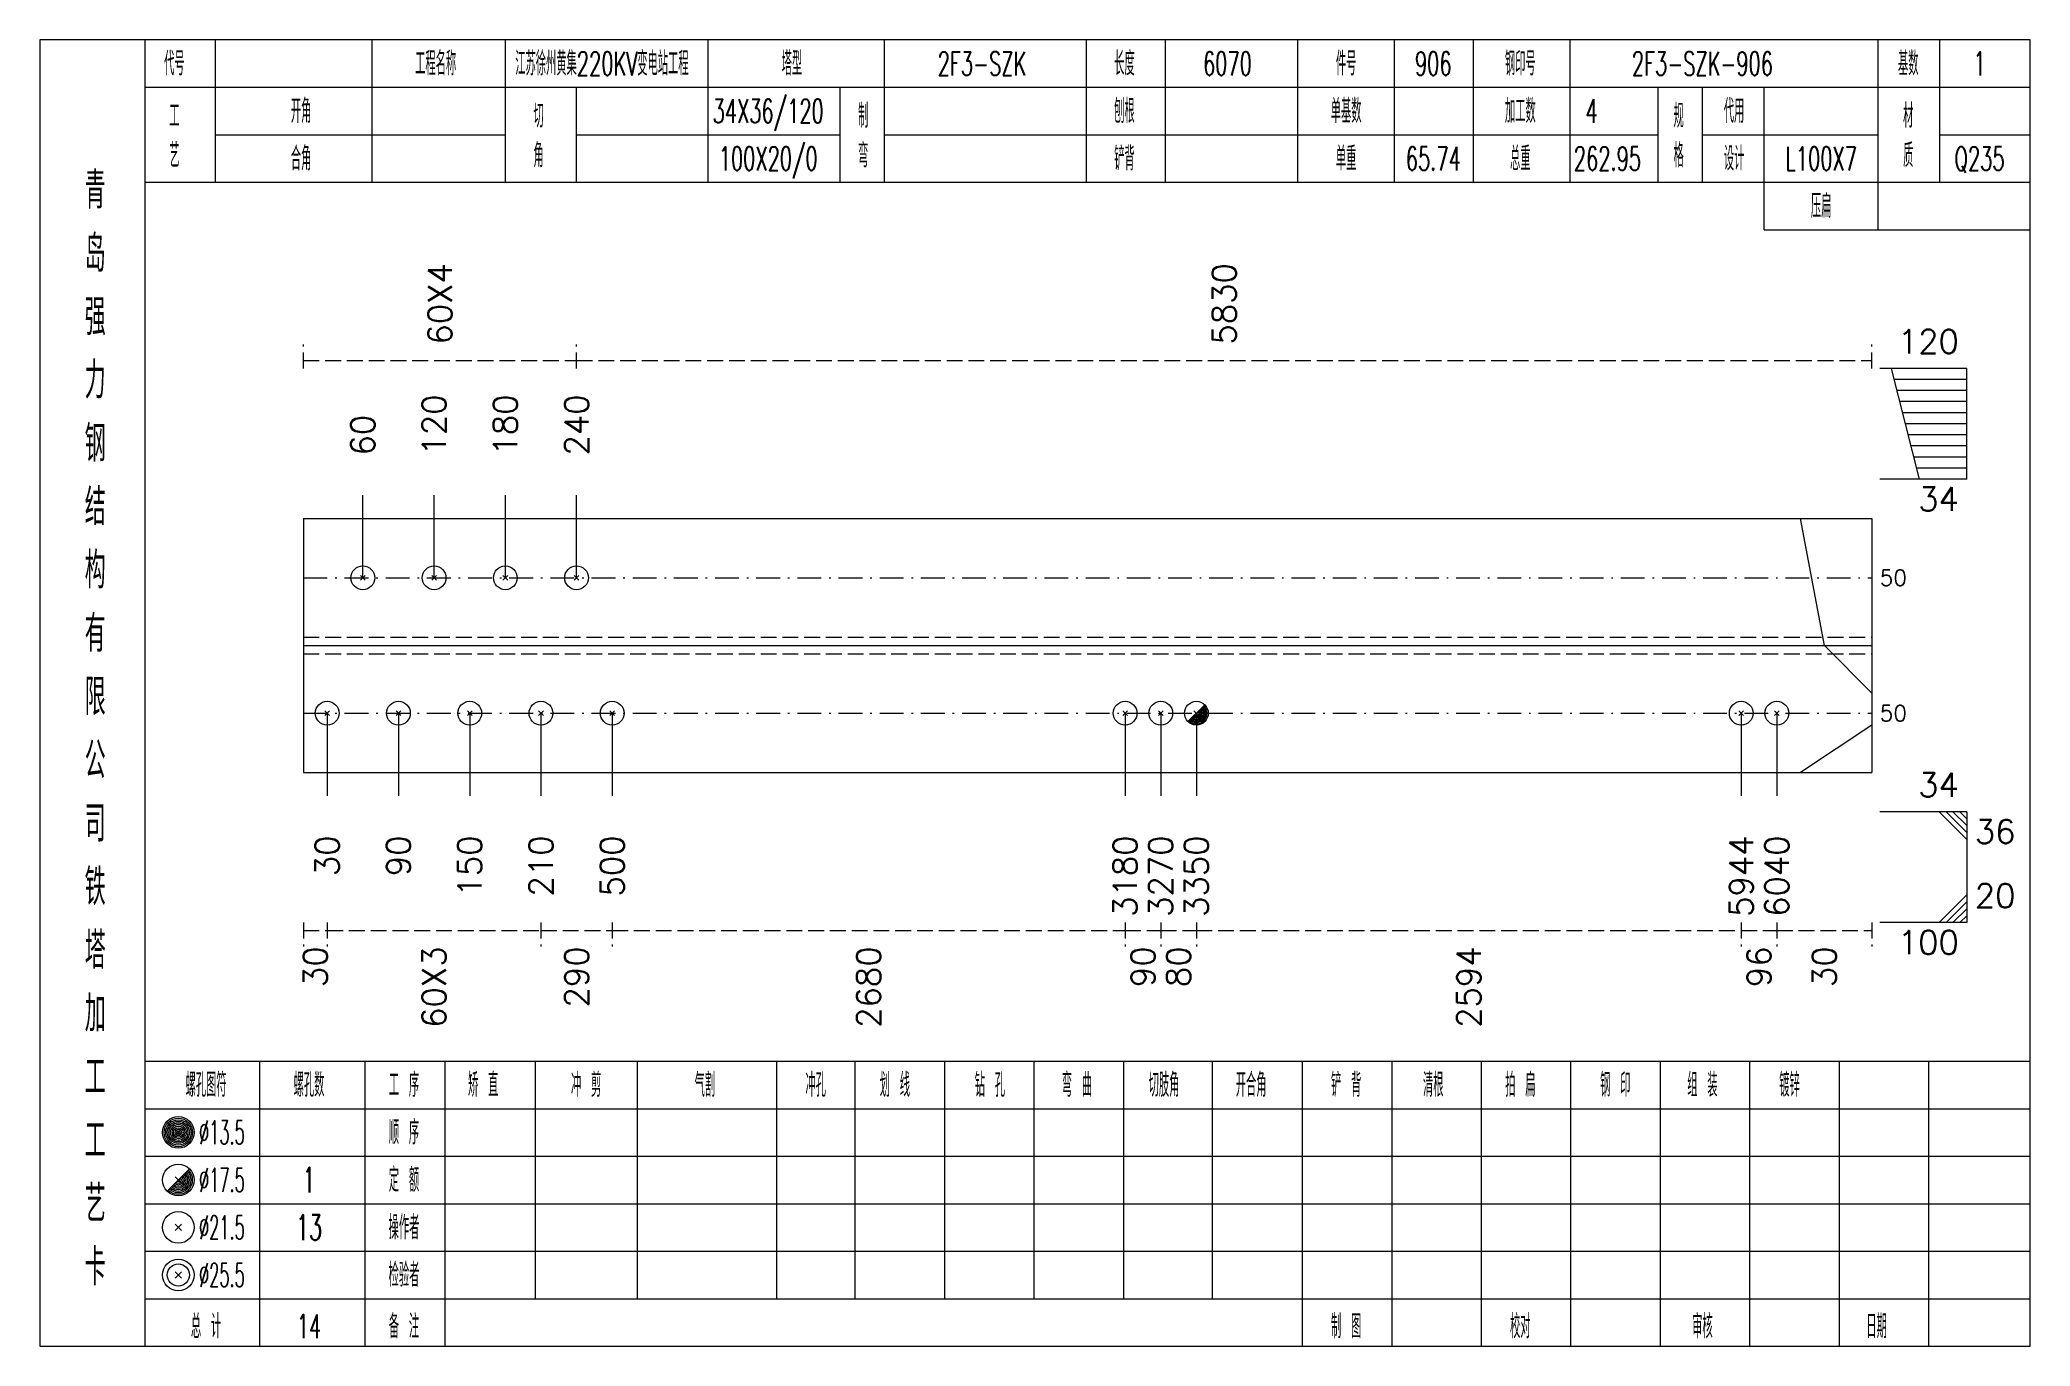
# Model space of a CAD drawing. Extents: x 0 to 4623, y -1159 to 4890.
# Drawn here: x 0 to 251.4, y 900 to 1065 of the extents above; entities that cross this region are included whole.
import ezdxf
from ezdxf.enums import TextEntityAlignment as Align

# ---------------------------------------------------------------- set-up
doc = ezdxf.new("R2010")
doc.units = 0
doc.header["$MEASUREMENT"] = 0
doc.linetypes.add('一点画线', pattern=[5.2, 3, -1, 0.2, -1])
doc.linetypes.add('虚线', pattern=[2.75, 2, -0.75])
doc.layers.get('0').update_dxf_attribs({"linetype": 'CONTINUOUS', "lineweight": 25})
for name, color, linetype, lineweight in [('1', 7, 'CONTINUOUS', 25), ('4', 7, 'CONTINUOUS', 25), ('5', 7, 'CONTINUOUS', 25)]:
    doc.layers.add(name, color=color, linetype=linetype, lineweight=lineweight)
doc.styles.get("Standard").update_dxf_attribs({"font": 'simplex.shx', "width": 0.7, "height": 3, "bigfont": 'gbhzfs.shx'})

msp = doc.modelspace()

# ---------------------------------------------------------------- texts
at = {"color": 8, "linetype": 'Continuous', "lineweight": 9}
for s, p in [('60X4', (50.55, 1026.5)), ('5830', (149.6, 1026.5))]:
    msp.add_text(s, height=3, rotation=90, dxfattribs=at).set_placement(p, align=Align.MIDDLE_LEFT)
at = {"color": 7, "linetype": 'Continuous', "lineweight": 13}
for s, p in [('120', (242.4, 1024.5)), ('34', (242.4, 968.5))]:
    msp.add_text(s, height=3, dxfattribs=at).set_placement(p, align=Align.BOTTOM_RIGHT)
for s, p in [('120', (49.8, 1012.5)), ('180', (58.8, 1012.5)), ('240', (67.8, 1012.5)), ('60', (40.8, 1012.5))]:
    msp.add_text(s, height=3, rotation=90, dxfattribs=at).set_placement(p, align=Align.MIDDLE_LEFT)
for s, p in [('34', (242.4, 1008.5)), ('100', (242.4, 952.5))]:
    msp.add_text(s, height=3, dxfattribs=at).set_placement(p, align=Align.TOP_RIGHT)
for p in [(232.4, 997.05), (232.4, 979.95)]:
    msp.add_text('50', height=2, dxfattribs=at).set_placement(p, align=Align.MIDDLE_LEFT)
msp.add_text('36', height=3, dxfattribs=at).set_placement((244.4, 966.5), align=Align.TOP_LEFT)
msp.add_text('20', height=3, dxfattribs=at).set_placement((244.4, 954.5), align=Align.BOTTOM_LEFT)
at = {"color": 8, "linetype": 'Continuous', "lineweight": 9}
for s, p in [('30', (34.8, 950.5)), ('60X3', (49.8, 950.5)), ('290', (67.8, 950.5)), ('2680', (104.691, 950.5)), ('90', (139.332, 950.5)), ('80', (143.832, 950.5)), ('2594', (180.491, 950.5)), ('96', (217.15, 950.5)), ('30', (225.4, 950.5))]:
    msp.add_text(s, height=3, rotation=90, dxfattribs=at).set_placement(p, align=Align.MIDDLE_RIGHT)
at = {"layer": '1', "color": 7, "linetype": 'Continuous', "lineweight": 13}
for s, p in [('30', (36.3, 964.5)), ('90', (45.3, 964.5)), ('150', (54.3, 964.5)), ('210', (63.3, 964.5)), ('500', (72.3, 964.5)), ('3180', (137.082, 964.5)), ('3270', (141.582, 964.5)), ('3350', (146.082, 964.5)), ('5944', (214.9, 964.5)), ('6040', (219.4, 964.5))]:
    msp.add_text(s, height=3, rotation=90, dxfattribs=at).set_placement(p, align=Align.MIDDLE_RIGHT)
at = {"layer": '4', "color": 1, "linetype": 'Continuous', "lineweight": 13}
for s, height, width, p in [('代号', 3, 0.6, (17, 1062)), ('工程名称', 3, 0.6, (50, 1062)), ('江苏徐州黄集220KV变电站工程', 3, 0.6, (71, 1062)), ('塔型', 3, 0.6, (95, 1062)), ('2F3-SZK', 3, 0.6, (119, 1062)), ('长度', 3, 0.6, (137, 1062)), ('6070', 3, 0.6, (150, 1062)), ('件号', 3, 0.6, (165, 1062)), ('906', 3, 0.6, (176, 1062)), ('钢印号', 3, 0.6, (187, 1062)), ('2F3-SZK-906', 3, 0.6, (210, 1062)), ('基数', 3, 0.6, (236, 1062)), ('1', 3, 0.6, (245, 1062)), ('工', 3, 0.6, (17, 1055.4)), ('开角', 3, 0.6, (33, 1056)), ('切', 3, 0.6, (63, 1055.4)), ('34X36/120', 3, 0.6, (92, 1056)), ('制', 3, 0.6, (104, 1055.4)), ('刨根', 3, 0.6, (137, 1056)), ('单基数', 3, 0.6, (165, 1056)), ('加工数', 3, 0.6, (187, 1056)), ('4', 3, 0.6, (196, 1056)), ('规', 3, 0.6, (207, 1055.4)), ('代用', 3, 0.6, (214, 1056)), ('材', 3, 0.6, (236, 1055.4)), ('艺', 3, 0.6, (17, 1050.4)), ('合角', 3, 0.6, (33, 1050)), ('角', 3, 0.6, (63, 1050.4)), ('100X20/0', 3, 0.6, (92, 1050)), ('弯', 3, 0.6, (104, 1050.4)), ('铲背', 3, 0.6, (137, 1050)), ('单重', 3, 0.6, (165, 1050)), ('65.74', 3, 0.6, (176, 1050)), ('总重', 3, 0.6, (187, 1050)), ('262.95', 3, 0.6, (198, 1050)), ('格', 3, 0.6, (207, 1050.4)), ('设计', 3, 0.6, (214, 1050)), ('L100X7', 3, 0.6, (225, 1050)), ('质', 3, 0.6, (236, 1050.4)), ('Q235', 3, 0.6, (245, 1050)), ('青', 4.6, 0.8, (7, 1046)), ('压扁', 3, 0.6, (225, 1044)), ('岛', 4.6, 0.8, (7, 1038)), ('强', 4.6, 0.8, (7, 1030)), ('力', 4.6, 0.8, (7, 1022)), ('钢', 4.6, 0.8, (7, 1014)), ('结', 4.6, 0.8, (7, 1006)), ('构', 4.6, 0.8, (7, 998)), ('有', 4.6, 0.8, (7, 990)), ('限', 4.6, 0.8, (7, 982)), ('公', 4.6, 0.8, (7, 974)), ('司', 4.6, 0.8, (7, 966)), ('铁', 4.6, 0.8, (7, 958)), ('塔', 4.6, 0.8, (7, 950)), ('加', 4.6, 0.8, (7, 942)), ('工', 4.6, 0.8, (7, 934)), ('螺孔图符', 3, 0.6, (21, 933)), ('螺孔数', 3, 0.6, (34, 933)), ('工 序', 3, 0.6, (46, 933)), ('矫 直', 3, 0.6, (56, 933)), ('冲 剪', 3, 0.6, (69, 933)), ('气割', 3, 0.6, (84, 933)), ('冲孔', 3, 0.6, (98, 933)), ('划 线', 3, 0.6, (108, 933)), ('钻 孔', 3, 0.6, (120, 933)), ('弯 曲', 3, 0.6, (131, 933)), ('切肢角', 3, 0.6, (142, 933)), ('开合角', 3, 0.6, (153, 933)), ('铲 背', 3, 0.6, (165, 933)), ('清根', 3, 0.6, (176, 933)), ('拍 扁', 3, 0.6, (187, 933)), ('钢 印', 3, 0.6, (199, 933)), ('组 装', 3, 0.6, (210, 933)), ('镀锌', 3, 0.6, (221, 933)), ('工', 4.6, 0.8, (7, 926)), ('%%C13.5', 3, 0.5, (23, 927)), ('顺 序', 3, 0.6, (46, 927)), ('定 额', 3, 0.6, (46, 921)), ('艺', 4.6, 0.8, (7, 918)), ('%%C17.5', 3, 0.5, (23, 921)), ('1', 3.2, 0.6, (34, 921)), ('%%C21.5', 3, 0.5, (23, 915)), ('13', 3.2, 0.6, (34, 915)), ('操作者', 3, 0.6, (46, 915)), ('卡', 4.6, 0.8, (7, 910)), ('%%C25.5', 3, 0.5, (23, 909)), ('检验者', 3, 0.6, (46, 909)), ('总 计', 3, 0.6, (21, 902.5)), ('14', 3, 0.6, (34, 902.5)), ('备 注', 3, 0.6, (46, 902.5)), ('制 图', 3, 0.6, (165, 902.5)), ('校对', 3, 0.6, (187, 902.5)), ('审核', 3, 0.6, (210, 902.5)), ('日期', 3, 0.6, (232, 902.5))]:
    msp.add_text(s, height=height, dxfattribs=dict(at, width=width)).set_placement(p, align=Align.MIDDLE_CENTER)

# ---------------------------------------------------------------- blocks, each defined once
blk = doc.blocks.new('孔21.5')
at = {"layer": '5', "color": 7, "linetype": 'Continuous', "lineweight": 13}
for p, q in [((-0.2, -0.2), (0.2, 0.2)), ((-0.2, 0.2), (0.2, -0.2))]:
    blk.add_line(p, q, dxfattribs=at)
blk.add_circle((0, 0), 1, dxfattribs=at)
blk = doc.blocks.new('孔17.5')
at = {"layer": '5', "color": 7, "linetype": 'Continuous', "lineweight": 13}
for p, q in [((-0.707, -0.707), (0.707, 0.707)), ((-0.2, 0.2), (0.2, -0.2))]:
    blk.add_line(p, q, dxfattribs=at)
blk.add_circle((0, 0), 1, dxfattribs=at)
for radius in [0.9, 0.8, 0.7, 0.6, 0.5, 0.4, 0.3, 0.2, 0.1]:
    blk.add_arc((0, 0), radius, 225, 45, dxfattribs=at)

# ---------------------------------------------------------------- linework, layer by layer
at = {"color": 8, "linetype": '虚线', "lineweight": 9}
for p, q in [((33.3, 1023.5), (33.3, 1026.5)), ((67.8, 1023.5), (67.8, 1026.5)), ((67.8, 1023.5), (67.8, 1026.5)), ((231.4, 1023.5), (231.4, 1026.5)), ((33.3, 1024.5), (67.8, 1024.5)), ((67.8, 1024.5), (231.4, 1024.5)), ((33.3, 953.5), (33.3, 950.5)), ((36.3, 953.5), (36.3, 950.5)), ((36.3, 953.5), (36.3, 950.5)), ((63.3, 953.5), (63.3, 950.5)), ((63.3, 953.5), (63.3, 950.5)), ((72.3, 953.5), (72.3, 950.5)), ((72.3, 953.5), (72.3, 950.5)), ((137.082, 953.5), (137.082, 950.5)), ((137.082, 953.5), (137.082, 950.5)), ((141.582, 953.5), (141.582, 950.5)), ((141.582, 953.5), (141.582, 950.5)), ((146.082, 953.5), (146.082, 950.5)), ((146.082, 953.5), (146.082, 950.5)), ((214.9, 953.5), (214.9, 950.5)), ((214.9, 953.5), (214.9, 950.5)), ((219.4, 953.5), (219.4, 950.5)), ((219.4, 953.5), (219.4, 950.5)), ((231.4, 953.5), (231.4, 950.5)), ((33.3, 952.5), (36.3, 952.5)), ((36.3, 952.5), (63.3, 952.5)), ((63.3, 952.5), (72.3, 952.5)), ((72.3, 952.5), (137.082, 952.5)), ((137.082, 952.5), (141.582, 952.5)), ((141.582, 952.5), (146.082, 952.5)), ((146.082, 952.5), (214.9, 952.5)), ((214.9, 952.5), (219.4, 952.5)), ((219.4, 952.5), (231.4, 952.5))]:
    msp.add_line(p, q, dxfattribs=at)
at = {"color": 7, "linetype": 'Continuous', "lineweight": 13}
for p, q in [((243.4, 1023.5), (232.4, 1023.5)), ((237.4, 1009.5), (233.9, 1023.5)), ((243.4, 1009.5), (243.4, 1023.5)), ((243.4, 1022.1), (234.25, 1022.1)), ((243.4, 1020.7), (234.6, 1020.7)), ((243.4, 1019.3), (234.95, 1019.3)), ((243.4, 1017.9), (235.3, 1017.9)), ((243.4, 1016.5), (235.65, 1016.5)), ((243.4, 1015.1), (236, 1015.1)), ((243.4, 1013.7), (236.35, 1013.7)), ((243.4, 1012.3), (236.7, 1012.3)), ((243.4, 1010.9), (237.05, 1010.9)), ((243.4, 1009.5), (232.4, 1009.5)), ((40.8, 997.05), (40.8, 1007.5)), ((49.8, 997.05), (49.8, 1007.5)), ((58.8, 997.05), (58.8, 1007.5)), ((67.8, 997.05), (67.8, 1007.5)), ((225.4, 988.5), (222.4, 1004.55)), ((231.4, 982.5), (225.4, 988.5)), ((36.3, 979.95), (36.3, 969.5)), ((45.3, 979.95), (45.3, 969.5)), ((54.3, 979.95), (54.3, 969.5)), ((63.3, 979.95), (63.3, 969.5)), ((72.3, 979.95), (72.3, 969.5)), ((137.082, 979.95), (137.082, 969.5)), ((141.582, 979.95), (141.582, 969.5)), ((146.082, 979.95), (146.082, 969.5)), ((214.9, 979.95), (214.9, 969.5)), ((219.4, 979.95), (219.4, 969.5)), ((231.4, 978.45), (222.4, 972.45)), ((243.4, 967.5), (232.4, 967.5)), ((239.9, 967.5), (243.4, 964)), ((240.775, 967.5), (243.4, 964.875)), ((241.65, 967.5), (243.4, 965.75)), ((242.525, 967.5), (243.4, 966.625)), ((243.4, 967.5), (243.4, 953.5)), ((239.9, 953.5), (243.4, 957)), ((240.775, 953.5), (243.4, 956.125)), ((243.4, 953.5), (232.4, 953.5)), ((241.65, 953.5), (243.4, 955.25)), ((242.525, 953.5), (243.4, 954.375))]:
    msp.add_line(p, q, dxfattribs=at)
at = {"color": 7, "linetype": 'Continuous', "lineweight": 18}
for p, q in [((33.3, 1004.55), (33.3, 972.45)), ((33.3, 1004.55), (231.4, 1004.55)), ((231.4, 1004.55), (231.4, 972.45)), ((33.3, 988.5), (231.4, 988.5))]:
    msp.add_line(p, q, dxfattribs=at)
at = {"color": 3, "linetype": '一点画线', "lineweight": 13}
for p, q in [((33.3, 997.05), (231.4, 997.05)), ((33.3, 979.95), (231.4, 979.95))]:
    msp.add_line(p, q, dxfattribs=at)
at = {"color": 1, "linetype": '虚线', "lineweight": 18}
for p, q in [((33.3, 989.55), (231.4, 989.55)), ((33.3, 987.45), (231.4, 987.45))]:
    msp.add_line(p, q, dxfattribs=at)
at = {"layer": '1', "color": 7, "linetype": 'Continuous', "lineweight": 18}
msp.add_line((33.3, 972.45), (231.4, 972.45), dxfattribs=at)
at = {"layer": '4', "color": 1, "linetype": 'Continuous', "lineweight": 18}
for p, q in [((13.3, 900), (13.3, 1065)), ((22.2, 1047), (22.2, 1065)), ((42, 1047), (42, 1065)), ((58.8, 1047), (58.8, 1065)), ((84.4, 1047), (84.4, 1065)), ((106.7, 1047), (106.7, 1065)), ((132.2, 1047), (132.2, 1065)), ((142.2, 1047), (142.2, 1065)), ((158.9, 1047), (158.9, 1065)), ((171.1, 1047), (171.1, 1065)), ((181.1, 1047), (181.1, 1065)), ((193.3, 1047), (193.3, 1065)), ((232.2, 1041), (232.2, 1065)), ((240, 1047), (240, 1065)), ((13.3, 1059), (251.4, 1059)), ((67.8, 1047), (67.8, 1059)), ((101.1, 1047), (101.1, 1059)), ((204.4, 1047), (204.4, 1059)), ((210, 1047), (210, 1059)), ((217.8, 1041), (217.8, 1059)), ((22.2, 1053), (58.8, 1053)), ((67.8, 1053), (101.1, 1053)), ((106.7, 1053), (204.4, 1053)), ((210, 1053), (232.2, 1053)), ((240, 1053), (251.4, 1053)), ((13.3, 1047), (251.4, 1047)), ((217.8, 1041), (251.4, 1041)), ((13.3, 936), (251.4, 936)), ((27.8, 900), (27.8, 936)), ((41.1, 900), (41.1, 936)), ((51.2, 900), (51.2, 936)), ((62.6, 906), (62.6, 936)), ((75.5, 906), (75.5, 936)), ((93.1, 906), (93.1, 936)), ((103, 906), (103, 936)), ((114.3, 906), (114.3, 936)), ((125.6, 906), (125.6, 936)), ((136.9, 906), (136.9, 936)), ((148.1, 906), (148.1, 936)), ((159.5, 906), (159.5, 936)), ((170.8, 906), (170.8, 936)), ((182.1, 906), (182.1, 936)), ((193.4, 906), (193.4, 936)), ((204.7, 906), (204.7, 936)), ((216, 906), (216, 936)), ((227.3, 906), (227.3, 936)), ((238.6, 906), (238.6, 936)), ((13.3, 930), (251.4, 930)), ((13.3, 924), (251.4, 924)), ((13.3, 918), (251.4, 918)), ((13.3, 912), (251.4, 912)), ((13.3, 906), (251.4, 906)), ((159.5, 900), (159.5, 906)), ((170.8, 900), (170.8, 906)), ((182.1, 900), (182.1, 906)), ((193.4, 900), (193.4, 906)), ((204.7, 900), (204.7, 906)), ((216, 900), (216, 906)), ((227.3, 900), (227.3, 906)), ((238.6, 900), (238.6, 906))]:
    msp.add_line(p, q, dxfattribs=at)
at = {"layer": '4', "color": 7, "linetype": 'Continuous', "lineweight": 13}
for p, q in [((17.3, 926.8), (17.7, 927.2)), ((17.7, 926.8), (17.3, 927.2)), ((16.086, 919.586), (18.914, 922.414)), ((17.1, 921.4), (17.9, 920.6)), ((17.1, 914.6), (17.9, 915.4)), ((17.1, 915.4), (17.9, 914.6)), ((17.1, 908.6), (17.9, 909.4)), ((17.1, 909.4), (17.9, 908.6))]:
    msp.add_line(p, q, dxfattribs=at)
at = {"layer": '4', "color": 1, "linetype": 'Continuous', "lineweight": 18}
msp.add_lwpolyline([(0, 1065), (0, 900), (251.4, 900), (251.4, 1065)], close=True, dxfattribs=at)
at = {"layer": '4', "color": 7, "linetype": 'Continuous', "lineweight": 13}
for centre, radius in [((17.5, 927), 2), ((17.5, 927), 1.8), ((17.5, 927), 1.6), ((17.5, 927), 1.4), ((17.5, 927), 1.2), ((17.5, 927), 1), ((17.5, 927), 0.8), ((17.5, 927), 0.6), ((17.5, 927), 0.4), ((17.5, 927), 0.2), ((17.5, 921), 2), ((17.5, 915), 2), ((17.5, 909), 2), ((17.5, 909), 1.4)]:
    msp.add_circle(centre, radius, dxfattribs=at)
for radius in [1.8, 1.6, 1.4, 1.2, 1, 0.8, 0.6, 0.4, 0.2]:
    msp.add_arc((17.5, 921), radius, 225, 45, dxfattribs=at)

# ---------------------------------------------------------------- block references
at = {"color": 7, "linetype": 'Continuous', "lineweight": 13, "xscale": 1.5, "yscale": 1.5, "zscale": 1.5}
for p in [(40.8, 997.05), (49.8, 997.05), (58.8, 997.05), (67.8, 997.05)]:
    msp.add_blockref('孔21.5', p, dxfattribs=at)
at = {"layer": '1', "color": 7, "linetype": 'Continuous', "lineweight": 13, "xscale": 1.5, "yscale": 1.5, "zscale": 1.5}
for name, p in [('孔21.5', (36.3, 979.95)), ('孔21.5', (45.3, 979.95)), ('孔21.5', (54.3, 979.95)), ('孔21.5', (63.3, 979.95)), ('孔21.5', (72.3, 979.95)), ('孔21.5', (137.082, 979.95)), ('孔21.5', (141.582, 979.95)), ('孔17.5', (146.082, 979.95)), ('孔21.5', (214.9, 979.95)), ('孔21.5', (219.4, 979.95))]:
    msp.add_blockref(name, p, dxfattribs=at)

msp.set_redraw_order([(e.dxf.handle, doc.entitydb.next_handle()) for e in msp.query("TEXT MTEXT ATTDEF DIMENSION ARC_DIMENSION")])  # texts and dimensions are drawn at this point

doc.saveas('drawing.dxf')
